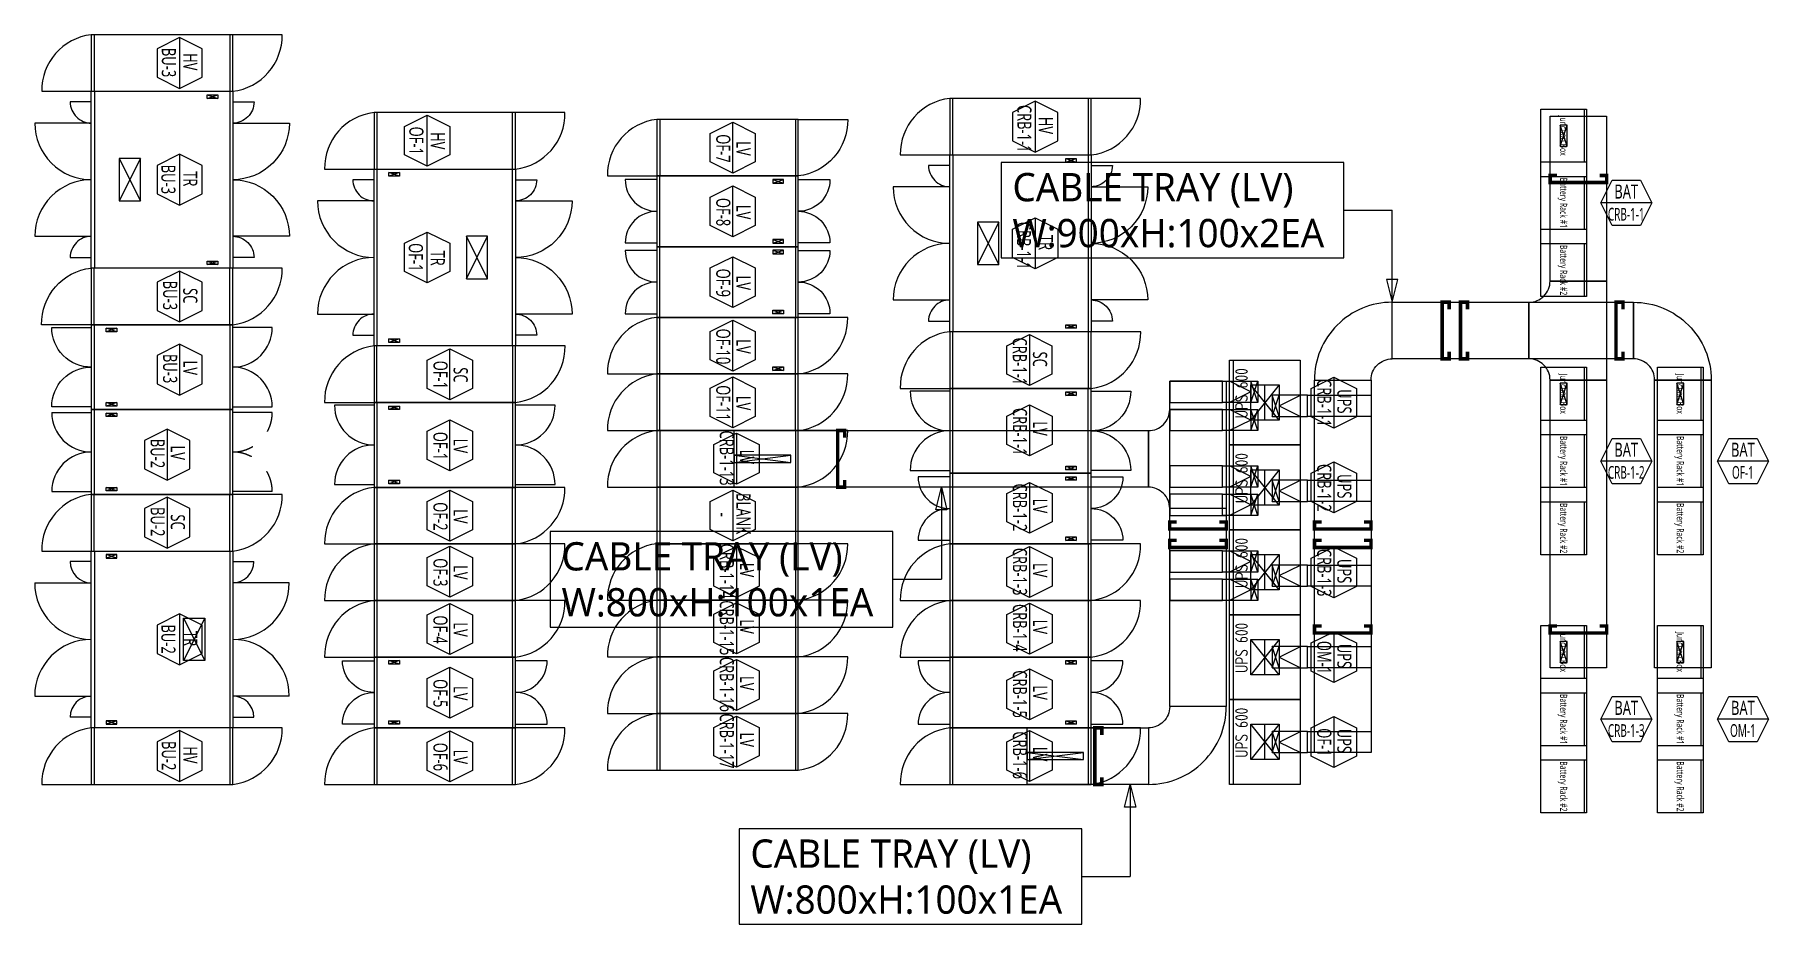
# Model space of a CAD drawing. Header units: millimetres. Extents: x -138191 to 245733, y -341087 to 835263.
# Drawn here: x 136354 to 160874, y -245070 to -232492 of the extents above; entities that cross this region are included whole.
import ezdxf
from ezdxf.enums import TextEntityAlignment as Align

# ---------------------------------------------------------------- set-up
doc = ezdxf.new("R2010")
doc.units = ezdxf.units.MM
doc.header["$LTSCALE"] = 300
doc.linetypes.add('D1', pattern=[3, 1, -1, 1])
for name, color, linetype in [('------00 Switch Gear', 3, 'Continuous'), ('------00 Switch Gear_Number', 1, 'Continuous'), ('-----26 Electrical Cable Tray_HV_N', 30, 'Continuous'), ('-----26 Electrical Cable Tray_LV_UPS', 6, 'Continuous'), ('-----26 Electrical Cable Tray_LV_UPSBAT', 11, 'Continuous')]:
    doc.layers.add(name, color=color, linetype=linetype)
doc.layers.add('NOPLOT', color=191, linetype='Continuous', plot=False)
doc.styles.add('ELEC', font='malgun.ttf')
doc.styles.add('WD', font='isocp2.shx', dxfattribs={"height": 75, "bigfont": 'whgtxt.shx'})

msp = doc.modelspace()

# ---------------------------------------------------------------- texts
at = {"layer": '------00 Switch Gear', "style": 'ELEC', "width": 0.6}
for s, p in [('Junction Box', (157979, -233920)), ('Battery Rack #1', (157979, -234870)), ('Battery Rack #2', (157979, -235820)), ('Junction Box', (157979, -237570)), ('Junction Box', (159629, -237570)), ('Battery Rack #1', (157979, -238520)), ('Battery Rack #1', (159629, -238520)), ('Battery Rack #2', (157979, -239470)), ('Battery Rack #2', (159629, -239470)), ('Junction Box', (157979, -241220)), ('Junction Box', (159629, -241220)), ('Battery Rack #1', (157979, -242170)), ('Battery Rack #1', (159629, -242170)), ('Battery Rack #2', (157979, -243120)), ('Battery Rack #2', (159629, -243120))]:
    msp.add_text(s, height=100, rotation=270, dxfattribs=at).set_placement(p, align=Align.MIDDLE_CENTER)
at = {"layer": '------00 Switch Gear_Number', "color": 0, "style": 'ELEC', "width": 0.7}
for s, p in [('BU-3', (138252, -232886, 0)), ('HV', (138555, -232875, 0)), ('CRB-1-1', (150352, -233822)), ('HV', (150655, -233775)), ('OF-1', (141752, -233992)), ('HV', (142055, -233992)), ('OF-7', (146093, -234100, 0)), ('LV', (146378, -234100, 0)), ('BU-3', (138245, -234538, 0)), ('TR', (138555, -234530, 0)), ('OF-8', (146093, -235000, 0)), ('LV', (146378, -235000, 0)), ('CRB-1-1', (150345, -235474)), ('TR', (150655, -235430)), ('OF-1', (141745, -235639)), ('TR', (142055, -235651)), ('OF-9', (146093, -236000, 0)), ('BU-3', (138270, -236178, 0)), ('SC', (138555, -236182, 0)), ('LV', (146378, -236000, 0)), ('OF-10', (146093, -236900, 0)), ('LV', (146378, -236900, 0)), ('CRB-1-1', (150288, -237111)), ('BU-3', (138270, -237213, 0)), ('SC', (150573, -237080)), ('LV', (138555, -237202, 0)), ('OF-1', (142094, -237302)), ('SC', (142379, -237302)), ('OF-11', (146093, -237700, 0)), ('CRB-1-1', (154593, -237698, 0)), ('UPS', (154878, -237676, 0)), ('LV', (146378, -237700, 0)), ('CRB-1-1', (150289, -238106)), ('LV', (150574, -238060)), ('BU-2', (138093, -238413, 0)), ('LV', (138378, -238402, 0)), ('OF-1', (142093, -238307)), ('LV', (142378, -238307)), ('CRB-1-13', (146144, -238478, 0)), ('LV', (146429, -238461, 0)), ('CRB-1-2', (154593, -238898, 0)), ('UPS', (154878, -238876, 0)), ('BLANK', (146378, -239264, 0)), ('CRB-1-2', (150289, -239175)), ('BU-2', (138094, -239378, 0)), ('SC', (138379, -239382, 0)), ('OF-2', (142093, -239302)), ('LV', (142378, -239302)), ('-', (146093, -239278, 0)), ('LV', (150574, -239155)), ('CRB-1-14', (146144, -240078, 0)), ('CRB-1-3', (150289, -240084)), ('CRB-1-3', (154593, -240098, 0)), ('OF-3', (142093, -240094)), ('LV', (142378, -240094)), ('LV', (146429, -240061, 0)), ('LV', (150574, -240063)), ('UPS', (154878, -240076, 0)), ('CRB-1-15', (146144, -240878, 0)), ('OF-4', (142093, -240903)), ('LV', (146429, -240861, 0)), ('CRB-1-4', (150289, -240878)), ('LV', (150574, -240864)), ('BU-2', (138245, -241038, 0)), ('TR', (138555, -241030, 0)), ('LV', (142378, -240903)), ('OM-1', (154593, -241298, 0)), ('UPS', (154878, -241276, 0)), ('CRB-1-16', (146144, -241678, 0)), ('CRB-1-5', (150289, -241815)), ('OF-5', (142093, -241803)), ('LV', (142378, -241803)), ('LV', (146429, -241661, 0)), ('LV', (150574, -241794)), ('CRB-1-17', (146144, -242478, 0)), ('BU-2', (138252, -242686, 0)), ('LV', (146429, -242461, 0)), ('CRB-1-6', (150289, -242679)), ('OF-1', (154593, -242498, 0)), ('UPS', (154878, -242476, 0)), ('HV', (138555, -242675, 0)), ('OF-6', (142093, -242703)), ('LV', (142378, -242703)), ('LV', (150574, -242664))]:
    msp.add_text(s, height=200, rotation=270, dxfattribs=at).set_placement(p, align=Align.MIDDLE_CENTER)
at = {"layer": '------00 Switch Gear_Number', "color": 0, "style": 'ELEC'}
for s, height, width, p in [('BAT', 200, 0.7, (158864, -234710)), ('CRB-1-1', 180, 0.6, (158864, -235030)), ('BAT', 200, 0.7, (158864, -238360)), ('BAT', 200, 0.7, (160514, -238360)), ('CRB-1-2', 180, 0.6, (158864, -238680)), ('OF-1', 180, 0.6, (160514, -238680)), ('BAT', 200, 0.7, (158864, -242010)), ('BAT', 200, 0.7, (160514, -242010)), ('CRB-1-3', 180, 0.6, (158864, -242330)), ('OM-1', 180, 0.6, (160514, -242330))]:
    msp.add_text(s, height=height, dxfattribs=dict(at, width=width)).set_placement(p, align=Align.MIDDLE_CENTER)
at = {"layer": '-----26 Electrical Cable Tray_LV_UPS', "style": 'ELEC'}
for s, p in [('CABLE TRAY (LV)', (143806, -239867, 0)), ('W:800xH:100x1EA', (143806, -240517, 0)), ('CABLE TRAY (LV)', (146477, -244070, 0)), ('W:800xH:100x1EA', (146477, -244720, 0))]:
    msp.add_text(s, height=400, dxfattribs=at).set_placement(p, align=Align.MIDDLE_LEFT)
at = {"layer": '-----26 Electrical Cable Tray_LV_UPSBAT', "style": 'ELEC'}
for s, p in [('CABLE TRAY (LV)', (150183, -234647)), ('W:900xH:100x2EA', (150183, -235297))]:
    msp.add_text(s, height=400, dxfattribs=at).set_placement(p, align=Align.MIDDLE_LEFT)

# ---------------------------------------------------------------- blocks, each defined once
blk = doc.blocks.new('A$C2e8f9a8b')
at = {"color": 0}
blk.add_line((30, 750), (30, 0), dxfattribs=at)
blk.add_lwpolyline([(650, 0), (0, 0), (0, 750), (650, 750)], close=True, dxfattribs=at)
blk = doc.blocks.new('A$550585017316')
at = {"color": 0}
for p, q in [((400, 300), (0, 300)), ((0, 300), (0, 0)), ((500, 300), (400, 300)), ((500, 0), (500, 300)), ((0, 0), (400, 0)), ((400, 0), (500, 0))]:
    blk.add_line(p, q, dxfattribs=at)
at = {"color": 8}
for p, q in [((100, 0), (0, 300)), ((0, 0), (100, 300)), ((100, 150), (400, 300)), ((100, 300), (100, 0)), ((400, 0), (400, 300)), ((100, 150), (400, 0))]:
    blk.add_line(p, q, dxfattribs=at)
blk = doc.blocks.new('UPS 600kV')
at = {"layer": '------00 Switch Gear'}
blk.add_line((800, 850), (-402, 850), dxfattribs=at)
blk.add_lwpolyline([(798, -100), (-402, -100), (-402, 900), (798, 900)], close=True, dxfattribs=at)
at = {"layer": 'NOPLOT'}
for p, q in [((-52, 199), (448, 601)), ((448, 199), (-52, 601)), ((-52, 400), (448, 400))]:
    blk.add_line(p, q, dxfattribs=at)
blk.add_lwpolyline([(448, 601), (448, 199), (-52, 199), (-52, 601)], close=True, dxfattribs=at)
at = {"layer": 'NOPLOT', "style": 'WD', "width": 0.85}
blk.add_text('UPS 600', height=178.2, dxfattribs=at).set_placement((-26, 731), align=Align.MIDDLE_LEFT)

# ---------------------------------------------------------------- linework, layer by layer
at = {"layer": '------00 Switch Gear'}
for p, q in [((137194, -232492, 0), (137194, -233292, 0)), ((139112, -232492, 0), (139112, -233292, 0)), ((137198, -233292, 0), (137198, -235792, 0)), ((138794, -233342, 0), (138944, -233392, 0)), ((138794, -233392, 0), (138944, -233342, 0)), ((139112, -233292, 0), (139112, -235792, 0)), ((149336, -233392, 0), (149336, -234192, 0)), ((151254, -233392, 0), (151254, -234192, 0)), ((141196, -234392, 0), (141196, -233592, 0)), ((143114, -234392, 0), (143114, -233592, 0)), ((145194, -233689, 0), (145194, -234489, 0)), ((147112, -233689, 0), (147112, -234489, 0)), ((141196, -236892, 0), (141196, -234392, 0)), ((143110, -236892, 0), (143110, -234392, 0)), ((149340, -234192, 0), (149340, -236692, 0)), ((150936, -234242, 0), (151086, -234292, 0)), ((150936, -234292, 0), (151086, -234242, 0)), ((151254, -234192, 0), (151254, -236692, 0)), ((141514, -234492, 0), (141364, -234442, 0)), ((141514, -234442, 0), (141364, -234492, 0)), ((145196, -235489, 0), (145196, -234489, 0)), ((146794, -234589, 0), (146944, -234539, 0)), ((146794, -234539, 0), (146944, -234589, 0)), ((147112, -234489, 0), (147112, -235489, 0)), ((146794, -235439, 0), (146944, -235389, 0)), ((146794, -235389, 0), (146944, -235439, 0)), ((145196, -236489, 0), (145196, -235489, 0)), ((146794, -235589, 0), (146944, -235539, 0)), ((146794, -235539, 0), (146944, -235589, 0)), ((147112, -235489, 0), (147112, -236489, 0)), ((137195, -236592, 0), (137195, -235792, 0)), ((138794, -235692, 0), (138944, -235742, 0)), ((138794, -235742, 0), (138944, -235692, 0)), ((139114, -236592, 0), (139114, -235792, 0)), ((137194, -236592, 0), (137194, -237792, 0)), ((139112, -236592, 0), (139112, -237792, 0)), ((145196, -237289, 0), (145196, -236489, 0)), ((146794, -236389, 0), (146944, -236439, 0)), ((146794, -236439, 0), (146944, -236389, 0)), ((147114, -237289, 0), (147114, -236489, 0)), ((150936, -236592, 0), (151086, -236642, 0)), ((150936, -236642, 0), (151086, -236592, 0)), ((141514, -236842, 0), (141364, -236792, 0)), ((141514, -236792, 0), (141364, -236842, 0)), ((149335, -236692, 0), (149335, -237492, 0)), ((151255, -236692, 0), (151255, -237492, 0)), ((141195, -237692, 0), (141195, -236892, 0)), ((143115, -237692, 0), (143115, -236892, 0)), ((145196, -238089, 0), (145196, -237289, 0)), ((146794, -237189, 0), (146944, -237239, 0)), ((146794, -237239, 0), (146944, -237189, 0)), ((147114, -238089, 0), (147114, -237289, 0)), ((149338, -238692, 0), (149338, -237492, 0)), ((150936, -237542, 0), (151086, -237592, 0)), ((150936, -237592, 0), (151086, -237542, 0)), ((151256, -238692, 0), (151256, -237492, 0)), ((136594, -237832, 0), (137154, -237832, 0)), ((137194, -237792, 0), (137194, -238992, 0)), ((139112, -237792, 0), (139112, -238992, 0)), ((139714, -237832, 0), (139154, -237832, 0)), ((141194, -237692, 0), (141194, -238892, 0)), ((141514, -237792, 0), (141364, -237742, 0)), ((141514, -237742, 0), (141364, -237792, 0)), ((143112, -237692, 0), (143112, -238892, 0)), ((145194, -238089, 0), (145194, -238889, 0)), ((147112, -238089, 0), (147112, -238889, 0)), ((141514, -238842, 0), (141364, -238792, 0)), ((141514, -238792, 0), (141364, -238842, 0)), ((149338, -239692, 0), (149338, -238692, 0)), ((150936, -238592, 0), (151086, -238642, 0)), ((150936, -238642, 0), (151086, -238592, 0)), ((150936, -238742, 0), (151086, -238792, 0)), ((150936, -238792, 0), (151086, -238742, 0)), ((151256, -239692, 0), (151256, -238692, 0)), ((136594, -238952, 0), (137154, -238952, 0)), ((137195, -239792, 0), (137195, -238992, 0)), ((139115, -239792, 0), (139115, -238992, 0)), ((139714, -238952, 0), (139154, -238952, 0)), ((141196, -239692, 0), (141196, -238892, 0)), ((143114, -239692, 0), (143114, -238892, 0)), ((145194, -238889, 0), (145194, -239689, 0)), ((147112, -238889, 0), (147112, -239689, 0)), ((137198, -239792, 0), (137198, -242292, 0)), ((139112, -239792, 0), (139112, -242292, 0)), ((141196, -240492, 0), (141196, -239692, 0)), ((143114, -240492, 0), (143114, -239692, 0)), ((145194, -239689, 0), (145194, -240489, 0)), ((147112, -239689, 0), (147112, -240489, 0)), ((149336, -239692, 0), (149336, -240492, 0)), ((150936, -239592, 0), (151086, -239642, 0)), ((150936, -239642, 0), (151086, -239592, 0)), ((151254, -239692, 0), (151254, -240492, 0)), ((137154, -239942, 0), (136854, -239942, 0)), ((137514, -239842, 0), (137364, -239892, 0)), ((137514, -239892, 0), (137364, -239842, 0)), ((139154, -239942, 0), (139454, -239942, 0)), ((136354, -240242, 0), (137154, -240242, 0)), ((139954, -240242, 0), (139154, -240242, 0)), ((141196, -241292, 0), (141196, -240492, 0)), ((143114, -241292, 0), (143114, -240492, 0)), ((145194, -240489, 0), (145194, -241289, 0)), ((147112, -240489, 0), (147112, -241289, 0)), ((149336, -240492, 0), (149336, -241292, 0)), ((151254, -240492, 0), (151254, -241292, 0)), ((141196, -242292, 0), (141196, -241292, 0)), ((141514, -241392, 0), (141364, -241342, 0)), ((141514, -241342, 0), (141364, -241392, 0)), ((143112, -241292, 0), (143112, -242292, 0)), ((145194, -241289, 0), (145194, -242089, 0)), ((147112, -241289, 0), (147112, -242089, 0)), ((149338, -242292, 0), (149338, -241292, 0)), ((150936, -241342, 0), (151086, -241392, 0)), ((150936, -241392, 0), (151086, -241342, 0)), ((151254, -241292, 0), (151254, -242292, 0)), ((136354, -241842, 0), (137154, -241842, 0)), ((139954, -241842, 0), (139154, -241842, 0)), ((137154, -242142, 0), (136854, -242142, 0)), ((137514, -242192, 0), (137364, -242242, 0)), ((137514, -242242, 0), (137364, -242192, 0)), ((139154, -242142, 0), (139454, -242142, 0)), ((141514, -242242, 0), (141364, -242192, 0)), ((141514, -242192, 0), (141364, -242242, 0)), ((145194, -242089, 0), (145194, -242889, 0)), ((147112, -242089, 0), (147112, -242889, 0)), ((150936, -242192, 0), (151086, -242242, 0)), ((150936, -242242, 0), (151086, -242192, 0)), ((137194, -242292, 0), (137194, -243092, 0)), ((139112, -242292, 0), (139112, -243092, 0)), ((141196, -243092, 0), (141196, -242292, 0)), ((143114, -243092, 0), (143114, -242292, 0)), ((149336, -242292, 0), (149336, -243092, 0)), ((151254, -242292, 0), (151254, -243092, 0))]:
    msp.add_line(p, q, dxfattribs=at)
at = {"layer": '------00 Switch Gear', "linetype": 'D1'}
for p, q in [((137514, -236692, 0), (137364, -236642, 0)), ((137514, -236642, 0), (137364, -236692, 0)), ((137514, -237742, 0), (137364, -237692, 0)), ((137514, -237692, 0), (137364, -237742, 0)), ((137514, -237892, 0), (137364, -237842, 0)), ((137514, -237842, 0), (137364, -237892, 0)), ((137514, -238942, 0), (137364, -238892, 0)), ((137514, -238892, 0), (137364, -238942, 0))]:
    msp.add_line(p, q, dxfattribs=at)
at = {"layer": '------00 Switch Gear', "elevation": 0}
for points in [[(137154, -232492, 0.385743), (136454, -233292), (137154, -233292)], [(139154, -233292, 0.385743), (139854, -232492), (139154, -232492)], [(149296, -233392, 0.385743), (148596, -234192), (149296, -234192)], [(151296, -234192, 0.385743), (151996, -233392), (151296, -233392)], [(137156, -233442), (136856, -233442, 0.414214), (137156, -233742), (136356, -233742, 0.414214), (137156, -234542, 0.414214), (136356, -235342), (137156, -235342, 0.414214), (136856, -235642), (137156, -235642)], [(139156, -233442), (139456, -233442, -0.414214), (139156, -233742), (139956, -233742, -0.414214), (139156, -234542, -0.414214), (139956, -235342), (139156, -235342, -0.414214), (139456, -235642), (139156, -235642)], [(141154, -233592, 0.385743), (140454, -234392), (141154, -234392)], [(143154, -234392, 0.385743), (143854, -233592), (143154, -233592)], [(145154, -233689, 0.385743), (144454, -234489), (145154, -234489)], [(147154, -233689), (147854, -233689, -0.385743), (147154, -234489)], [(149296, -234342), (148996, -234342, 0.414214), (149296, -234642), (148496, -234642, 0.414214), (149296, -235442, 0.414214), (148496, -236242), (149296, -236242, 0.414214), (148996, -236542), (149296, -236542)], [(151296, -234342), (151596, -234342, -0.414214), (151296, -234642), (152096, -234642, -0.414214), (151296, -235442, -0.414214), (152096, -236242), (151296, -236242, -0.414214), (151596, -236542), (151296, -236542)], [(141154, -234542), (140854, -234542, 0.414214), (141154, -234842), (140354, -234842, 0.414214), (141154, -235642, 0.414214), (140354, -236442), (141154, -236442, 0.414214), (140854, -236742), (141154, -236742)], [(143154, -234542), (143454, -234542, -0.414214), (143154, -234842), (143954, -234842, -0.414214), (143154, -235642, -0.414214), (143954, -236442), (143154, -236442, -0.414214), (143454, -236742), (143154, -236742)], [(145154, -234541), (144706, -234541, 0.414214), (145154, -234989, 0.414214), (144706, -235437), (145154, -235437)], [(147154, -234541), (147602, -234541, -0.414214), (147154, -234989, -0.414214), (147602, -235437), (147602, -235437), (147154, -235437)], [(145154, -235541), (144706, -235541, 0.414214), (145154, -235989, 0.414214), (144706, -236437), (145154, -236437)], [(147154, -235541), (147602, -235541, -0.414214), (147154, -235989, -0.414214), (147602, -236437), (147602, -236437), (147154, -236437)], [(137152, -236592), (136452, -236592, -0.385743), (137152, -235792)], [(139154, -236592, 0.385743), (139854, -235792), (139154, -235792)], [(145154, -236489, 0.385743), (144454, -237289), (145154, -237289)], [(147154, -237289, 0.385743), (147854, -236489), (147154, -236489)], [(137154, -237752), (136594, -237752, -0.414214), (137154, -237192, -0.414214), (136594, -236632), (136594, -236632), (137154, -236632)], [(139154, -237752), (139714, -237752, 0.414214), (139154, -237192, 0.414214), (139714, -236632), (139154, -236632)], [(149295, -236692, 0.385743), (148595, -237492), (149295, -237492)], [(151297, -237492, 0.385743), (151997, -236692), (151297, -236692)], [(141153, -236892, 0.385743), (140453, -237692), (141153, -237692)], [(143155, -237692, 0.385743), (143855, -236892), (143155, -236892)], [(145154, -237289, 0.385743), (144454, -238089), (145154, -238089)], [(147154, -238089, 0.385743), (147854, -237289), (147154, -237289)], [(149296, -237532), (148736, -237532, 0.414214), (149296, -238092, 0.414214), (148736, -238652), (149296, -238652)], [(151296, -237532), (151856, -237532, -0.414214), (151296, -238092, -0.414214), (151856, -238652), (151856, -238652), (151296, -238652)], [(141154, -237732), (140594, -237732), (140594, -237732, 0.414214), (141154, -238292, 0.414214), (140594, -238852), (141154, -238852)], [(143154, -238852), (143714, -238852, 0.414214), (143154, -238292, 0.414214), (143714, -237732), (143154, -237732)], [(145154, -238089, 0.385743), (144454, -238889), (145154, -238889)], [(147154, -238889, 0.385743), (147854, -238089), (147154, -238089)], [(149296, -238744), (148848, -238744, 0.414214), (149296, -239192, 0.414214), (148848, -239640), (149296, -239640)], [(151296, -238744), (151744, -238744, -0.414214), (151296, -239192, -0.414214), (151744, -239640), (151744, -239640), (151296, -239640)], [(137153, -238992, 0.385743), (136453, -239792), (137153, -239792)], [(139155, -239792, 0.385743), (139855, -238992), (139155, -238992)], [(141154, -238892, 0.385743), (140454, -239692), (141154, -239692)], [(143154, -239692, 0.385743), (143854, -238892), (143154, -238892)], [(141154, -239692, 0.385743), (140454, -240492), (141154, -240492)], [(143154, -240492, 0.385743), (143854, -239692), (143154, -239692)], [(145154, -239689, 0.385743), (144454, -240489), (145154, -240489)], [(147154, -240489, 0.385743), (147854, -239689), (147154, -239689)], [(149296, -239692, 0.385743), (148596, -240492), (149296, -240492)], [(151296, -240492, 0.385743), (151996, -239692), (151296, -239692)], [(141154, -240492, 0.385743), (140454, -241292), (141154, -241292)], [(143154, -241292, 0.385743), (143854, -240492), (143154, -240492)], [(145154, -240489, 0.385743), (144454, -241289), (145154, -241289)], [(147154, -241289, 0.385743), (147854, -240489), (147154, -240489)], [(149296, -240492, 0.385743), (148596, -241292), (149296, -241292)], [(151296, -241292, 0.385743), (151996, -240492), (151296, -240492)], [(141154, -242240), (140706, -242240, -0.414214), (141154, -241792, -0.414214), (140706, -241344), (140706, -241344), (141154, -241344)], [(143154, -242240), (143602, -242240, 0.414214), (143154, -241792, 0.414214), (143602, -241344), (143154, -241344)], [(145154, -241289, 0.385743), (144454, -242089), (145154, -242089)], [(147154, -242089, 0.385743), (147854, -241289), (147154, -241289)], [(149296, -241344), (148848, -241344, 0.414214), (149296, -241792, 0.414214), (148848, -242240), (149296, -242240)], [(151296, -242240), (151744, -242240), (151744, -242240, 0.414214), (151296, -241792, 0.414214), (151744, -241344), (151296, -241344)], [(145154, -242089, 0.385743), (144454, -242889), (145154, -242889)], [(147154, -242889, 0.385743), (147854, -242089), (147154, -242089)], [(137154, -242292, 0.385743), (136454, -243092), (137154, -243092)], [(139154, -243092, 0.385743), (139854, -242292), (139154, -242292)], [(141154, -242292, 0.385743), (140454, -243092), (141154, -243092)], [(143154, -243092, 0.385743), (143854, -242292), (143154, -242292)], [(149296, -242292, 0.385743), (148596, -243092), (149296, -243092)], [(151296, -243092, 0.385743), (151996, -242292), (151296, -242292)]]:
    msp.add_lwpolyline(points, format="xyb", dxfattribs=at)
for points in [[(137154, -232492), (137154, -233292), (139154, -233292), (139154, -232492)], [(139154, -233292), (139154, -235792), (137154, -235792), (137154, -233292)], [(138944, -233342), (138944, -233392), (138794, -233392), (138794, -233342)], [(149296, -233392), (149296, -234192), (151296, -234192), (151296, -233392)], [(143154, -234392), (143154, -233592), (141154, -233592), (141154, -234392)], [(157654, -233545), (158304, -233545), (158304, -236195), (157654, -236195)], [(145154, -233689), (145154, -234489), (147154, -234489), (147154, -233689)], [(141154, -236892), (141154, -234392), (143154, -234392), (143154, -236892)], [(151296, -234192), (151296, -236692), (149296, -236692), (149296, -234192)], [(151086, -234242), (151086, -234292), (150936, -234292), (150936, -234242)], [(141364, -234492), (141364, -234442), (141514, -234442), (141514, -234492)], [(147154, -235489), (147154, -234489), (145154, -234489), (145154, -235489)], [(146944, -234589), (146944, -234539), (146794, -234539), (146794, -234589)], [(146944, -235439), (146944, -235389), (146794, -235389), (146794, -235439)], [(147154, -236489), (147154, -235489), (145154, -235489), (145154, -236489)], [(146944, -235589), (146944, -235539), (146794, -235539), (146794, -235589)], [(139154, -236592), (139154, -235792), (137152, -235792), (137152, -236592)], [(138944, -235692), (138944, -235742), (138794, -235742), (138794, -235692)], [(137154, -236592), (137154, -237792), (139154, -237792), (139154, -236592)], [(147154, -237289), (147154, -236489), (145154, -236489), (145154, -237289)], [(146944, -236389), (146944, -236439), (146794, -236439), (146794, -236389)], [(151086, -236592), (151086, -236642), (150936, -236642), (150936, -236592)], [(141364, -236842), (141364, -236792), (141514, -236792), (141514, -236842)], [(149295, -236692), (149295, -237492), (151297, -237492), (151297, -236692)], [(143155, -237692), (143155, -236892), (141153, -236892), (141153, -237692)], [(147154, -238089), (147154, -237289), (145154, -237289), (145154, -238089)], [(146944, -237189), (146944, -237239), (146794, -237239), (146794, -237189)], [(157654, -237195), (158304, -237195), (158304, -239845), (157654, -239845)], [(159304, -237195), (159954, -237195), (159954, -239845), (159304, -239845)], [(151296, -238692), (151296, -237492), (149296, -237492), (149296, -238692)], [(151086, -237542), (151086, -237592), (150936, -237592), (150936, -237542)], [(137154, -237792), (137154, -238992), (139154, -238992), (139154, -237792)], [(141154, -237692), (141154, -238892), (143154, -238892), (143154, -237692)], [(141364, -237792), (141364, -237742), (141514, -237742), (141514, -237792)], [(145154, -238089), (145154, -238889), (147154, -238889), (147154, -238089)], [(141364, -238842), (141364, -238792), (141514, -238792), (141514, -238842)], [(151296, -239692), (151296, -238692), (149296, -238692), (149296, -239692)], [(151086, -238592), (151086, -238642), (150936, -238642), (150936, -238592)], [(151086, -238742), (151086, -238792), (150936, -238792), (150936, -238742)], [(139155, -239792), (139155, -238992), (137153, -238992), (137153, -239792)], [(143154, -239692), (143154, -238892), (141154, -238892), (141154, -239692)], [(145154, -238889), (145154, -239689), (147154, -239689), (147154, -238889)], [(139154, -239792), (139154, -242292), (137154, -242292), (137154, -239792)], [(143154, -240492), (143154, -239692), (141154, -239692), (141154, -240492)], [(145154, -239689), (145154, -240489), (147154, -240489), (147154, -239689)], [(149296, -239692), (149296, -240492), (151296, -240492), (151296, -239692)], [(151086, -239592), (151086, -239642), (150936, -239642), (150936, -239592)], [(137364, -239842), (137364, -239892), (137514, -239892), (137514, -239842)], [(143154, -241292), (143154, -240492), (141154, -240492), (141154, -241292)], [(145154, -240489), (145154, -241289), (147154, -241289), (147154, -240489)], [(149296, -240492), (149296, -241292), (151296, -241292), (151296, -240492)], [(157654, -240845), (158304, -240845), (158304, -243495), (157654, -243495)], [(159304, -240845), (159954, -240845), (159954, -243495), (159304, -243495)], [(141154, -241292), (141154, -242292), (143154, -242292), (143154, -241292)], [(141364, -241392), (141364, -241342), (141514, -241342), (141514, -241392)], [(145154, -241289), (145154, -242089), (147154, -242089), (147154, -241289)], [(151296, -242292), (151296, -241292), (149296, -241292), (149296, -242292)], [(151086, -241342), (151086, -241392), (150936, -241392), (150936, -241342)], [(137364, -242192), (137364, -242242), (137514, -242242), (137514, -242192)], [(141364, -242242), (141364, -242192), (141514, -242192), (141514, -242242)], [(145154, -242089), (145154, -242889), (147154, -242889), (147154, -242089)], [(151086, -242192), (151086, -242242), (150936, -242242), (150936, -242192)], [(137154, -242292), (137154, -243092), (139154, -243092), (139154, -242292)], [(143154, -243092), (143154, -242292), (141154, -242292), (141154, -243092)], [(149296, -242292), (149296, -243092), (151296, -243092), (151296, -242292)]]:
    msp.add_lwpolyline(points, close=True, dxfattribs=at)
at = {"layer": '------00 Switch Gear', "linetype": 'D1', "elevation": 0}
for points in [[(137364, -236692), (137364, -236642), (137514, -236642), (137514, -236692)], [(137364, -237742), (137364, -237692), (137514, -237692), (137514, -237742)], [(137364, -237892), (137364, -237842), (137514, -237842), (137514, -237892)], [(137364, -238942), (137364, -238892), (137514, -238892), (137514, -238942)]]:
    msp.add_lwpolyline(points, close=True, dxfattribs=at)
at = {"layer": '------00 Switch Gear'}
for centre, radius, start, end in [((137154, -237832, 0), 560, 180, 270), ((137154, -238952, 0), 560, 90, 180), ((137154, -239942, 0), 300, 180, 270), ((139154, -239942, 0), 300, 270, 0), ((137154, -240242, 0), 800, 180, 270), ((139154, -240242, 0), 800, 270, 0), ((137154, -241842, 0), 800, 90, 180), ((139154, -241842, 0), 800, 0, 90), ((137154, -242142, 0), 300, 90, 180), ((139154, -242142, 0), 300, 0, 90)]:
    msp.add_arc(centre, radius, start, end, dxfattribs=at)
at = {"layer": '------00 Switch Gear', "linetype": 'D1'}
for centre, start, end in [((139154, -237832, 0), 270, 0), ((139154, -238952, 0), 0, 90)]:
    msp.add_arc(centre, 560, start, end, dxfattribs=at)
at = {"layer": '------00 Switch Gear_Number', "color": 1, "lineweight": -2, "elevation": 0}
for points in [[(138404, -232532), (138404, -233252), (138724, -233092), (138724, -232691), (138404, -232532), (138084, -232691), (138084, -233092), (138404, -233252)], [(138404, -234182), (138404, -234902), (138724, -234742), (138724, -234341), (138404, -234182), (138084, -234341), (138084, -234742), (138404, -234902)], [(138404, -235833), (138404, -236553), (138724, -236393), (138724, -235993), (138404, -235833), (138084, -235993), (138084, -236393), (138404, -236553)], [(138404, -236868), (138404, -237588), (138724, -237428), (138724, -237028), (138404, -236868), (138084, -237028), (138084, -237428), (138404, -237588)], [(138226, -238068), (138226, -238788), (138546, -238628), (138546, -238228), (138226, -238068), (137906, -238228), (137906, -238628), (138226, -238788)], [(138227, -239033), (138227, -239753), (138547, -239593), (138547, -239193), (138227, -239033), (137907, -239193), (137907, -239593), (138227, -239753)], [(138404, -240682), (138404, -241402), (138724, -241242), (138724, -240841), (138404, -240682), (138084, -240841), (138084, -241242), (138404, -241402)], [(138404, -242332), (138404, -243052), (138724, -242892), (138724, -242491), (138404, -242332), (138084, -242491), (138084, -242892), (138404, -243052)]]:
    msp.add_lwpolyline(points, dxfattribs=at)
at = {"layer": '------00 Switch Gear_Number', "color": 1, "elevation": 0}
for points in [[(141904, -234352), (141904, -233632), (142224, -233791), (142224, -234192), (141904, -234352), (141584, -234192), (141584, -233791), (141904, -233632)], [(150504, -233432), (150504, -234152), (150824, -233992), (150824, -233591), (150504, -233432), (150184, -233591), (150184, -233992), (150504, -234152)], [(146226, -234451), (146226, -233731), (146546, -233890), (146546, -234291), (146226, -234451), (145906, -234291), (145906, -233890), (146226, -233731)], [(146226, -235351), (146226, -234631), (146546, -234790), (146546, -235191), (146226, -235351), (145906, -235191), (145906, -234790), (146226, -234631)], [(150504, -235082), (150504, -235802), (150184, -235642), (150184, -235241), (150504, -235082), (150824, -235241), (150824, -235642), (150504, -235802)], [(141904, -236002), (141904, -235282), (142224, -235441), (142224, -235842), (141904, -236002), (141584, -235842), (141584, -235441), (141904, -235282)], [(146226, -236351), (146226, -235631), (146546, -235790), (146546, -236191), (146226, -236351), (145906, -236191), (145906, -235790), (146226, -235631)], [(146226, -237250), (146226, -236530), (146546, -236690), (146546, -237091), (146226, -237250), (145906, -237091), (145906, -236690), (146226, -236530)], [(150422, -236731), (150422, -237451), (150102, -237291), (150102, -236890), (150422, -236731), (150742, -236890), (150742, -237291), (150422, -237451)], [(142227, -237653), (142227, -236933), (142547, -237093), (142547, -237493), (142227, -237653), (141907, -237493), (141907, -237093), (142227, -236933)], [(146226, -238050), (146226, -237330), (146546, -237490), (146546, -237891), (146226, -238050), (145906, -237891), (145906, -237490), (146226, -237330)], [(154727, -237333), (154727, -238053), (154407, -237893), (154407, -237492), (154727, -237333), (155047, -237492), (155047, -237893), (154727, -238053)], [(150423, -237726), (150423, -238446), (150103, -238286), (150103, -237885), (150423, -237726), (150743, -237885), (150743, -238286), (150423, -238446)], [(142226, -238658), (142226, -237938), (142546, -238098), (142546, -238498), (142226, -238658), (141906, -238498), (141906, -238098), (142226, -237938)], [(146281, -238127), (146281, -238847), (145961, -238687), (145961, -238286), (146281, -238127), (146601, -238286), (146601, -238687), (146281, -238847)], [(154727, -238533), (154727, -239253), (154407, -239093), (154407, -238692), (154727, -238533), (155047, -238692), (155047, -239093), (154727, -239253)], [(150423, -238821), (150423, -239541), (150103, -239381), (150103, -238981), (150423, -238821), (150743, -238981), (150743, -239381), (150423, -239541)], [(142226, -239653), (142226, -238933), (142546, -239092), (142546, -239493), (142226, -239653), (141906, -239493), (141906, -239092), (142226, -238933)], [(146226, -238930), (146226, -239650), (145906, -239490), (145906, -239090), (146226, -238930), (146546, -239090), (146546, -239490), (146226, -239650)], [(142226, -240445), (142226, -239725), (142546, -239884), (142546, -240285), (142226, -240445), (141906, -240285), (141906, -239884), (142226, -239725)], [(146281, -239727), (146281, -240447), (145961, -240287), (145961, -239886), (146281, -239727), (146601, -239886), (146601, -240287), (146281, -240447)], [(150423, -239729), (150423, -240449), (150103, -240289), (150103, -239889), (150423, -239729), (150743, -239889), (150743, -240289), (150423, -240449)], [(154727, -239733), (154727, -240453), (154407, -240293), (154407, -239892), (154727, -239733), (155047, -239892), (155047, -240293), (154727, -240453)], [(142226, -241254), (142226, -240534), (142546, -240693), (142546, -241094), (142226, -241254), (141906, -241094), (141906, -240693), (142226, -240534)], [(146281, -240527), (146281, -241247), (145961, -241087), (145961, -240686), (146281, -240527), (146601, -240686), (146601, -241087), (146281, -241247)], [(150423, -240530), (150423, -241250), (150103, -241090), (150103, -240690), (150423, -240530), (150743, -240690), (150743, -241090), (150423, -241250)], [(154727, -240933), (154727, -241653), (154407, -241493), (154407, -241092), (154727, -240933), (155047, -241092), (155047, -241493), (154727, -241653)], [(142226, -242154), (142226, -241434), (142546, -241593), (142546, -241994), (142226, -242154), (141906, -241994), (141906, -241593), (142226, -241434)], [(146281, -241327), (146281, -242047), (145961, -241887), (145961, -241486), (146281, -241327), (146601, -241486), (146601, -241887), (146281, -242047)], [(150423, -241460), (150423, -242180), (150103, -242020), (150103, -241620), (150423, -241460), (150743, -241620), (150743, -242020), (150423, -242180)], [(146281, -242127), (146281, -242847), (145961, -242687), (145961, -242286), (146281, -242127), (146601, -242286), (146601, -242687), (146281, -242847)], [(154727, -242133), (154727, -242853), (154407, -242693), (154407, -242292), (154727, -242133), (155047, -242292), (155047, -242693), (154727, -242853)], [(142226, -243054), (142226, -242334), (142546, -242493), (142546, -242894), (142226, -243054), (141906, -242894), (141906, -242493), (142226, -242334)], [(150423, -242330), (150423, -243050), (150103, -242890), (150103, -242490), (150423, -242330), (150743, -242490), (150743, -242890), (150423, -243050)]]:
    msp.add_lwpolyline(points, dxfattribs=at)
at = {"layer": '------00 Switch Gear_Number', "elevation": 0}
for points in [[(159224, -234870), (158504, -234870), (158663, -234550), (159064, -234550), (159224, -234870), (159064, -235190), (158663, -235190), (158504, -234870)], [(159224, -238520), (158504, -238520), (158663, -238200), (159064, -238200), (159224, -238520), (159064, -238840), (158663, -238840), (158504, -238520)], [(160874, -238520), (160154, -238520), (160313, -238200), (160714, -238200), (160874, -238520), (160714, -238840), (160313, -238840), (160154, -238520)], [(159224, -242170), (158504, -242170), (158663, -241850), (159064, -241850), (159224, -242170), (159064, -242490), (158663, -242490), (158504, -242170)], [(160874, -242170), (160154, -242170), (160313, -241850), (160714, -241850), (160874, -242170), (160714, -242490), (160313, -242490), (160154, -242170)]]:
    msp.add_lwpolyline(points, dxfattribs=at)
at = {"layer": '-----26 Electrical Cable Tray_HV_N', "color": 1}
for p, q in [((154869, -234972), (155554, -234972)), ((148492, -240192, 0), (149177, -240192, 0)), ((151163, -244395, 0), (151848, -244395, 0))]:
    msp.add_line(p, q, dxfattribs=at)
msp.add_lwpolyline([(150023, -234297), (150023, -235647), (154869, -235647), (154869, -234297)], close=True, dxfattribs=at)
msp.add_lwpolyline([(155554, -236275), (155634, -235955), (155474, -235955), (155554, -236275), (155554, -234972)], dxfattribs=at)
at = {"layer": '-----26 Electrical Cable Tray_HV_N', "color": 1, "elevation": 0}
for points in [[(149177, -238889), (149257, -239209), (149097, -239209), (149177, -238889), (149177, -240192)], [(151848, -243092), (151928, -243412), (151768, -243412), (151848, -243092), (151848, -244395)]]:
    msp.add_lwpolyline(points, dxfattribs=at)
for points in [[(143646, -239517), (143646, -240867), (148492, -240867), (148492, -239517)], [(146317, -243720), (146317, -245070), (151163, -245070), (151163, -243720)]]:
    msp.add_lwpolyline(points, close=True, dxfattribs=at)
at = {"layer": '-----26 Electrical Cable Tray_LV_UPS'}
for p, q in [((146247, -238539, 0), (147047, -238439, 0)), ((146247, -238439, 0), (147047, -238539, 0)), ((150389, -242742, 0), (151189, -242642, 0)), ((150389, -242642, 0), (151189, -242742, 0))]:
    msp.add_line(p, q, dxfattribs=at)
at = {"layer": '-----26 Electrical Cable Tray_LV_UPS', "elevation": 0}
for points in [[(153153, -237390), (152407, -237390), (152407, -237690), (153153, -237690)], [(153207, -237390), (153207, -241992), (152407, -241992), (152407, -237390)], [(153153, -237790), (152407, -237790), (152407, -238090), (153153, -238090)], [(146247, -238089), (152107, -238090), (152107, -238890), (146247, -238889)], [(146247, -238439), (146247, -238539), (147047, -238539), (147047, -238439)], [(153153, -238590), (152407, -238590), (152407, -238890), (153153, -238890)], [(153153, -238990), (152407, -238990), (152407, -239290), (153153, -239290)], [(153207, -239290), (153207, -240490), (152407, -240490), (152407, -239290)], [(153153, -239790), (152407, -239790), (152407, -240090), (153153, -240090)], [(153153, -240190), (152407, -240190), (152407, -240490), (153153, -240490)], [(150389, -242292), (152107, -242292), (152107, -243092), (150389, -243092)], [(150389, -242642), (150389, -242742), (151189, -242742), (151189, -242642)]]:
    msp.add_lwpolyline(points, close=True, dxfattribs=at)
for points in [[(152407, -237790), (153207, -237790), (153207, -237790), (153207, -239190), (152407, -239190, 0.414214), (152107, -238890), (152107, -238090), (152107, -238090, 0.414214)], [(153207, -241992), (152407, -241992, -0.414214), (152107, -242292), (152107, -243092, 0.414214)]]:
    msp.add_lwpolyline(points, format="xyb", close=True, dxfattribs=at)
at = {"layer": '-----26 Electrical Cable Tray_LV_UPS', "ltscale": 7.5, "const_width": 50, "elevation": 0}
for points in [[(147810, -238789), (147810, -238889), (147710, -238889), (147710, -238089), (147810, -238089), (147810, -238189)], [(153107, -239381), (153207, -239381), (153207, -239481), (152407, -239481), (152407, -239381), (152507, -239381)], [(153107, -239641), (153207, -239641), (153207, -239741), (152407, -239741), (152407, -239641), (152507, -239641)], [(151447, -242992), (151447, -243092), (151347, -243092), (151347, -242292), (151447, -242292), (151447, -242392)]]:
    msp.add_lwpolyline(points, dxfattribs=at)
at = {"layer": '-----26 Electrical Cable Tray_LV_UPSBAT'}
for p, q in [((158029, -234070), (157929, -233770)), ((157929, -234070), (158029, -233770)), ((158029, -237720), (157929, -237420)), ((157929, -237720), (158029, -237420)), ((159679, -237720), (159579, -237420)), ((159579, -237720), (159679, -237420)), ((158029, -241370), (157929, -241070)), ((157929, -241370), (158029, -241070)), ((159679, -241370), (159579, -241070)), ((159579, -241370), (159679, -241070))]:
    msp.add_line(p, q, dxfattribs=at)
for points in [[(158587, -233643), (158587, -235975), (157787, -235975), (157787, -233643)], [(157487, -237075), (155554, -237075), (155554, -236275), (157487, -236275)], [(155254, -237375), (155254, -240290), (154454, -240290), (154454, -237375)], [(155254, -237375), (155254, -242643), (154454, -242643), (154454, -237375)], [(158587, -237375), (158587, -241446), (157787, -241446), (157787, -237375)], [(160066, -237375), (160066, -241446), (159266, -241446), (159266, -237375)]]:
    msp.add_lwpolyline(points, close=True, dxfattribs=at)
at = {"layer": '-----26 Electrical Cable Tray_LV_UPSBAT', "elevation": 0}
for points in [[(157929, -234070), (158029, -234070), (158029, -233770), (157929, -233770)], [(158966, -237075), (155554, -237075), (155554, -236275), (158966, -236275)], [(154355, -237590), (155254, -237590), (155254, -237890), (154355, -237890)], [(157929, -237720), (158029, -237720), (158029, -237420), (157929, -237420)], [(159579, -237720), (159679, -237720), (159679, -237420), (159579, -237420)], [(154355, -238790), (155254, -238790), (155254, -239090), (154355, -239090)], [(154355, -239990), (155254, -239990), (155254, -240290), (154355, -240290)], [(154355, -241143), (155254, -241143), (155254, -241443), (154355, -241443)], [(157929, -241370), (158029, -241370), (158029, -241070), (157929, -241070)], [(159579, -241370), (159679, -241370), (159679, -241070), (159579, -241070)], [(154355, -242343), (155254, -242343), (155254, -242643), (154355, -242643)]]:
    msp.add_lwpolyline(points, close=True, dxfattribs=at)
at = {"layer": '-----26 Electrical Cable Tray_LV_UPSBAT', "ltscale": 7.5, "const_width": 50, "elevation": 0}
for points in [[(158487, -234482), (158587, -234482), (158587, -234582), (157787, -234582), (157787, -234482), (157887, -234482)], [(156360, -236975), (156360, -237075), (156260, -237075), (156260, -236275), (156360, -236275), (156360, -236375)], [(155154, -239641), (155254, -239641), (155254, -239741), (154454, -239741), (154454, -239641), (154554, -239641)], [(155154, -240852), (155254, -240852), (155254, -240952), (154454, -240952), (154454, -240852), (154554, -240852)], [(158487, -240852), (158587, -240852), (158587, -240952), (157787, -240952), (157787, -240852), (157887, -240852)]]:
    msp.add_lwpolyline(points, dxfattribs=at)
at = {"layer": '-----26 Electrical Cable Tray_LV_UPSBAT'}
for points in [[(157787, -235975), (158587, -235975), (158587, -235975), (158587, -237375), (157787, -237375, 0.414214), (157487, -237075), (157487, -236275), (157487, -236275, 0.414214)], [(154454, -237375), (155254, -237375, -0.414214), (155554, -237075), (155554, -236275, 0.414214)], [(154454, -237375), (155254, -237375, -0.414214), (155554, -237075), (155554, -236275, 0.414214)], [(160066, -237375), (159266, -237375, 0.414214), (158966, -237075), (158966, -236275, -0.414214)]]:
    msp.add_lwpolyline(points, format="xyb", close=True, dxfattribs=at)
at = {"layer": '-----26 Electrical Cable Tray_LV_UPSBAT', "ltscale": 7.5, "const_width": 50}
for points in [[(156620, -236975), (156620, -237075), (156520, -237075), (156520, -236275), (156620, -236275), (156620, -236375)], [(158819, -236975), (158819, -237075), (158719, -237075), (158719, -236275), (158819, -236275), (158819, -236375)], [(155154, -239381), (155254, -239381), (155254, -239481), (154454, -239481), (154454, -239381), (154554, -239381)]]:
    msp.add_lwpolyline(points, dxfattribs=at)
at = {"layer": 'NOPLOT'}
for p, q in [((137848, -234242, 0), (137548, -234842, 0)), ((137548, -234242, 0), (137848, -234842, 0)), ((149990, -235142, 0), (149690, -235742, 0)), ((149690, -235142, 0), (149990, -235742, 0)), ((142460, -235942, 0), (142760, -235342, 0)), ((142760, -235942, 0), (142460, -235342, 0)), ((138460, -240742, 0), (138760, -241342, 0)), ((138760, -240742, 0), (138460, -241342, 0))]:
    msp.add_line(p, q, dxfattribs=at)
at = {"layer": 'NOPLOT', "elevation": 0}
for points in [[(137848, -234242), (137548, -234242), (137548, -234842), (137848, -234842)], [(149990, -235142), (149690, -235142), (149690, -235742), (149990, -235742)], [(142460, -235942), (142760, -235942), (142760, -235342), (142460, -235342)], [(138460, -240742), (138760, -240742), (138760, -241342), (138460, -241342)]]:
    msp.add_lwpolyline(points, close=True, dxfattribs=at)

# ---------------------------------------------------------------- block references
at = {"layer": '------00 Switch Gear'}
for name, p, rotation in [('A$C2e8f9a8b', (158304, -233545), 180), ('A$C2e8f9a8b', (158304, -234495), 180), ('A$C2e8f9a8b', (158304, -235445), 180), ('UPS 600kV', (154154, -237890, 0), 89.99999999999999), ('A$C2e8f9a8b', (158304, -237195), 180), ('A$C2e8f9a8b', (159954, -237195), 180), ('UPS 600kV', (154154, -239090, 0), 89.99999999999999), ('A$C2e8f9a8b', (158304, -238145), 180), ('A$C2e8f9a8b', (159954, -238145), 180), ('A$C2e8f9a8b', (158304, -239095), 180), ('A$C2e8f9a8b', (159954, -239095), 180), ('UPS 600kV', (154154, -240290, 0), 89.99999999999999), ('UPS 600kV', (154154, -241490, 0), 89.99999999999999), ('A$C2e8f9a8b', (158304, -240845), 180), ('A$C2e8f9a8b', (159954, -240845), 180), ('UPS 600kV', (154154, -242690, 0), 89.99999999999999), ('A$C2e8f9a8b', (158304, -241795), 180), ('A$C2e8f9a8b', (159954, -241795), 180), ('A$C2e8f9a8b', (158304, -242745), 180), ('A$C2e8f9a8b', (159954, -242745), 180)]:
    msp.add_blockref(name, p, dxfattribs=dict(at, rotation=rotation))
at = {"layer": '-----26 Electrical Cable Tray_LV_UPS', "xscale": -1}
for p in [(153653, -237690, 0), (153653, -238090, 0), (153653, -238890, 0), (153653, -239290, 0), (153653, -240090, 0), (153653, -240490, 0)]:
    msp.add_blockref('A$550585017316', p, dxfattribs=at)
at = {"layer": '-----26 Electrical Cable Tray_LV_UPSBAT'}
for p in [(153855, -237890, 0), (153855, -239090, 0), (153855, -240290, 0), (153855, -241443, 0), (153855, -242643, 0)]:
    msp.add_blockref('A$550585017316', p, dxfattribs=at)

msp.set_redraw_order([(e.dxf.handle, doc.entitydb.next_handle()) for e in msp.query("TEXT MTEXT ATTDEF DIMENSION ARC_DIMENSION")])  # texts and dimensions are drawn at this point

doc.saveas('drawing.dxf')
